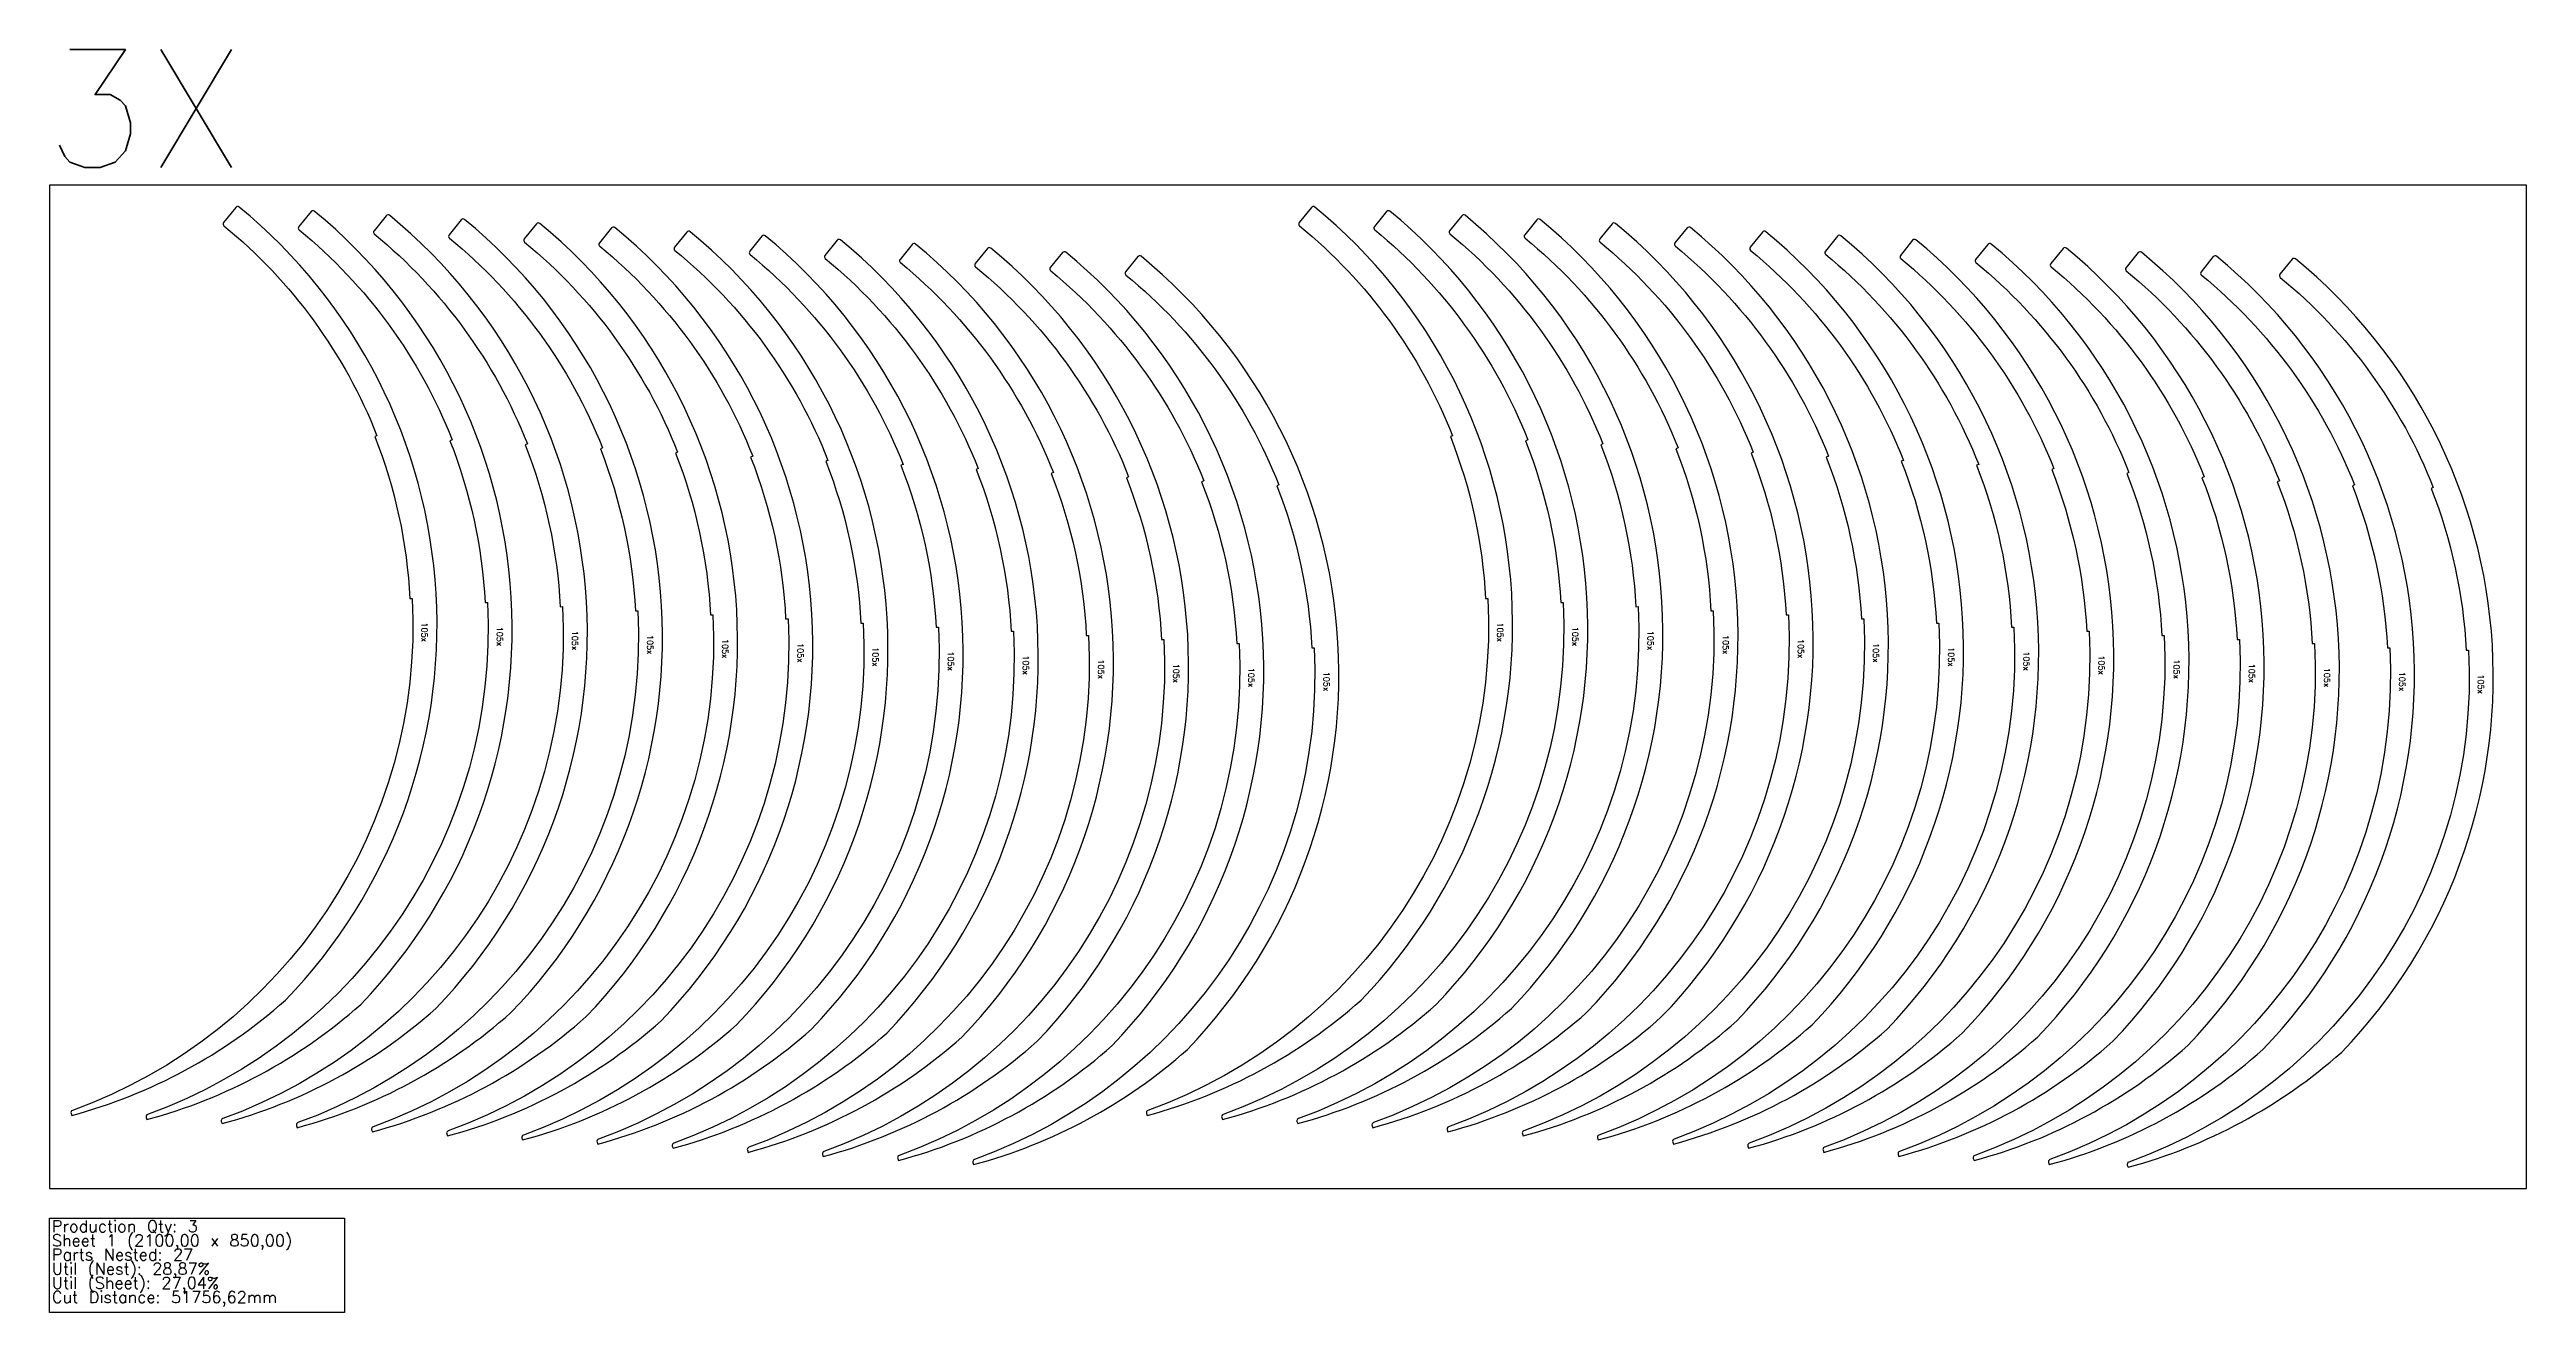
# Model space of a CAD drawing. Header units: millimetres. Extents: x 0 to 4305, y -105 to 965.
# Drawn here: x 0 to 2100, y -105 to 965 of the extents above; entities that cross this region are included whole.
import ezdxf

# ---------------------------------------------------------------- set-up
doc = ezdxf.new("R2010")
doc.units = ezdxf.units.MM
for name, color, linetype in [('--NestedParts--', 7, 'Continuous'), ('sheet', 24, 'Continuous'), ('Stats', 7, 'Continuous'), ('Texto', 7, 'Continuous')]:
    doc.layers.add(name, color=color, linetype=linetype)
doc.styles.get("Standard").update_dxf_attribs({"font": 'txt.shx'})

msp = doc.modelspace()

# ---------------------------------------------------------------- linework, layer by layer
at = {"layer": '--NestedParts--', "color": 7}
for points in [[(18.8, 61.9, 0.11627), (200, 159.5, 0.438502), (160.8, 831.5, 0.4155), (157.9, 831.2), (147.6, 818.5, 0.41288), (147.9, 815.6, -0.127957), (277.6, 637.8), (275.8, 637, -0.081118), (305.5, 499.9), (307.5, 499.9, -0.330253), (19.4, 66.2, 0.41288), (18.2, 63.6)], [(82.5, 58.4, 0.11627), (263.8, 156, 0.438502), (224.5, 828, 0.4155), (221.7, 827.7), (211.3, 815, 0.41288), (211.6, 812.2, -0.127957), (341.4, 634.3), (339.5, 633.5, -0.081118), (369.3, 496.4), (371.3, 496.5, -0.330253), (83.1, 62.7, 0.41288), (81.9, 60.2)], [(146.3, 55, 0.11627), (327.5, 152.5, 0.438502), (288.2, 824.5, 0.4155), (285.4, 824.2), (275.1, 811.5, 0.41288), (275.3, 808.7, -0.127957), (405.1, 630.8), (403.2, 630, -0.081118), (433, 492.9), (435, 493, -0.330253), (146.8, 59.2, 0.41288), (145.6, 56.7)], [(210, 51.5, 0.11627), (391.2, 149, 0.438502), (351.9, 821, 0.4155), (349.1, 820.8), (338.8, 808, 0.41288), (339.1, 805.2, -0.127957), (468.8, 627.4), (467, 626.6, -0.081118), (496.7, 489.5), (498.7, 489.5, -0.330253), (210.6, 55.8, 0.41288), (209.4, 53.2)], [(930.7, 61.9, 0.11627), (1111.9, 159.5, 0.438502), (1072.7, 831.5, 0.4155), (1069.8, 831.2), (1059.5, 818.5, 0.41288), (1059.8, 815.6, -0.127957), (1189.5, 637.8), (1187.7, 637, -0.081118), (1217.5, 499.9), (1219.5, 499.9, -0.330253), (931.3, 66.2, 0.41288), (930.1, 63.6)], [(994.4, 58.4, 0.11627), (1175.7, 156, 0.438502), (1136.4, 828, 0.4155), (1133.6, 827.7), (1123.2, 815, 0.41288), (1123.5, 812.2, -0.127957), (1253.3, 634.3), (1251.4, 633.5, -0.081118), (1281.2, 496.4), (1283.2, 496.5, -0.330253), (995, 62.7, 0.41288), (993.8, 60.2)], [(1058.2, 55, 0.11627), (1239.4, 152.5, 0.438502), (1200.1, 824.5, 0.4155), (1197.3, 824.2), (1187, 811.5, 0.41288), (1187.3, 808.7, -0.127957), (1317, 630.8), (1315.2, 630, -0.081118), (1344.9, 492.9), (1346.9, 493, -0.330253), (1058.8, 59.2, 0.41288), (1057.6, 56.7)], [(1121.9, 51.5, 0.11627), (1303.1, 149, 0.438502), (1263.8, 821, 0.4155), (1261, 820.8), (1250.7, 808, 0.41288), (1251, 805.2, -0.127957), (1380.7, 627.4), (1378.9, 626.6, -0.081118), (1408.6, 489.5), (1410.6, 489.5, -0.330253), (1122.5, 55.8, 0.41288), (1121.3, 53.2)], [(273.7, 48, 0.11627), (454.9, 145.6, 0.438502), (415.6, 817.6, 0.4155), (412.8, 817.3), (402.5, 804.6, 0.41288), (402.8, 801.7, -0.127957), (532.5, 623.9), (530.7, 623.1, -0.081118), (560.4, 486), (562.4, 486, -0.330253), (274.3, 52.3, 0.41288), (273.1, 49.7)], [(337.4, 44.5, 0.11627), (518.6, 142.1, 0.438502), (479.4, 814.1, 0.4155), (476.5, 813.8), (466.2, 801.1, 0.41288), (466.5, 798.3, -0.127957), (596.2, 620.4), (594.4, 619.6, -0.081118), (624.1, 482.5), (626.1, 482.6, -0.330253), (338, 48.8, 0.41288), (336.8, 46.3)], [(401.1, 41.1, 0.11627), (582.4, 138.6, 0.438502), (543.1, 810.6, 0.4155), (540.3, 810.3), (529.9, 797.6, 0.41288), (530.2, 794.8, -0.127957), (660, 616.9), (658.1, 616.1, -0.081118), (687.9, 479), (689.9, 479.1, -0.330253), (401.7, 45.3, 0.41288), (400.5, 42.8)], [(464.9, 37.6, 0.11627), (646.1, 135.1, 0.438502), (606.8, 807.1, 0.4155), (604, 806.9), (593.7, 794.1, 0.41288), (593.9, 791.3, -0.127957), (723.7, 613.4), (721.8, 612.7, -0.081118), (751.6, 475.6), (753.6, 475.6, -0.330253), (465.5, 41.9, 0.41288), (464.2, 39.3)], [(528.6, 34.1, 0.11627), (709.8, 131.7, 0.438502), (670.5, 803.7, 0.4155), (667.7, 803.4), (657.4, 790.6, 0.41288), (657.7, 787.8, -0.127957), (787.4, 610), (785.6, 609.2, -0.081118), (815.3, 472.1), (817.3, 472.1, -0.330253), (529.2, 38.4, 0.41288), (528, 35.8)], [(592.3, 30.6, 0.11627), (773.5, 128.2, 0.438502), (734.3, 800.2, 0.4155), (731.4, 799.9), (721.1, 787.2, 0.41288), (721.4, 784.4, -0.127957), (851.1, 606.5), (849.3, 605.7, -0.081118), (879, 468.6), (881, 468.6, -0.330253), (592.9, 34.9, 0.41288), (591.7, 32.4)], [(1185.6, 48, 0.11627), (1366.8, 145.6, 0.438502), (1327.6, 817.6, 0.4155), (1324.7, 817.3), (1314.4, 804.6, 0.41288), (1314.7, 801.7, -0.127957), (1444.4, 623.9), (1442.6, 623.1, -0.081118), (1472.3, 486), (1474.3, 486, -0.330253), (1186.2, 52.3, 0.41288), (1185, 49.7)], [(1249.3, 44.5, 0.11627), (1430.6, 142.1, 0.438502), (1391.3, 814.1, 0.4155), (1388.5, 813.8), (1378.1, 801.1, 0.41288), (1378.4, 798.3, -0.127957), (1508.2, 620.4), (1506.3, 619.6, -0.081118), (1536.1, 482.5), (1538.1, 482.6, -0.330253), (1249.9, 48.8, 0.41288), (1248.7, 46.3)], [(1313.1, 41.1, 0.11627), (1494.3, 138.6, 0.438502), (1455, 810.6, 0.4155), (1452.2, 810.3), (1441.9, 797.6, 0.41288), (1442.1, 794.8, -0.127957), (1571.9, 616.9), (1570, 616.1, -0.081118), (1599.8, 479), (1601.8, 479.1, -0.330253), (1313.6, 45.3, 0.41288), (1312.4, 42.8)], [(1376.8, 37.6, 0.11627), (1558, 135.1, 0.438502), (1518.7, 807.1, 0.4155), (1515.9, 806.9), (1505.6, 794.1, 0.41288), (1505.9, 791.3, -0.127957), (1635.6, 613.4), (1633.8, 612.7, -0.081118), (1663.5, 475.6), (1665.5, 475.6, -0.330253), (1377.4, 41.9, 0.41288), (1376.2, 39.3)], [(1440.5, 34.1, 0.11627), (1621.7, 131.7, 0.438502), (1582.4, 803.7, 0.4155), (1579.6, 803.4), (1569.3, 790.6, 0.41288), (1569.6, 787.8, -0.127957), (1699.3, 610), (1697.5, 609.2, -0.081118), (1727.2, 472.1), (1729.2, 472.1, -0.330253), (1441.1, 38.4, 0.41288), (1439.9, 35.8)], [(1504.2, 30.6, 0.11627), (1685.4, 128.2, 0.438502), (1646.2, 800.2, 0.4155), (1643.3, 799.9), (1633, 787.2, 0.41288), (1633.3, 784.4, -0.127957), (1763, 606.5), (1761.2, 605.7, -0.081118), (1790.9, 468.6), (1792.9, 468.6, -0.330253), (1504.8, 34.9, 0.41288), (1503.6, 32.4)], [(656, 27.1, 0.11627), (837.2, 124.7, 0.438502), (798, 796.7, 0.4155), (795.2, 796.4), (784.8, 783.7, 0.41288), (785.1, 780.9, -0.127957), (914.9, 603), (913, 602.2, -0.081118), (942.8, 465.1), (944.8, 465.2, -0.330253), (656.6, 31.4, 0.41288), (655.4, 28.9)], [(719.8, 23.7, 0.11627), (901, 121.2, 0.438502), (861.7, 793.2, 0.4155), (858.9, 792.9), (848.5, 780.2, 0.41288), (848.8, 777.4, -0.127957), (978.6, 599.5), (976.7, 598.8, -0.081118), (1006.5, 461.7), (1008.5, 461.7, -0.330253), (720.3, 28, 0.41288), (719.1, 25.4)], [(783.5, 20.2, 0.11627), (964.7, 117.8, 0.438502), (925.4, 789.8, 0.4155), (922.6, 789.5), (912.3, 776.7, 0.41288), (912.6, 773.9, -0.127957), (1042.3, 596.1), (1040.5, 595.3, -0.081118), (1070.2, 458.2), (1072.2, 458.2, -0.330253), (784.1, 24.5, 0.41288), (782.9, 21.9)], [(1567.9, 27.1, 0.11627), (1749.2, 124.7, 0.438502), (1709.9, 796.7, 0.4155), (1707.1, 796.4), (1696.7, 783.7, 0.41288), (1697, 780.9, -0.127957), (1826.8, 603), (1824.9, 602.2, -0.081118), (1854.7, 465.1), (1856.7, 465.2, -0.330253), (1568.5, 31.4, 0.41288), (1567.3, 28.9)], [(1631.7, 23.7, 0.11627), (1812.9, 121.2, 0.438502), (1773.6, 793.2, 0.4155), (1770.8, 792.9), (1760.5, 780.2, 0.41288), (1760.7, 777.4, -0.127957), (1890.5, 599.5), (1888.6, 598.8, -0.081118), (1918.4, 461.7), (1920.4, 461.7, -0.330253), (1632.3, 28, 0.41288), (1631, 25.4)], [(1695.4, 20.2, 0.11627), (1876.6, 117.8, 0.438502), (1837.3, 789.8, 0.4155), (1834.5, 789.5), (1824.2, 776.7, 0.41288), (1824.5, 773.9, -0.127957), (1954.2, 596.1), (1952.4, 595.3, -0.081118), (1982.1, 458.2), (1984.1, 458.2, -0.330253), (1696, 24.5, 0.41288), (1694.8, 21.9)], [(1762.2, 18, 0.11627), (1943.4, 115.6, 0.438502), (1904.1, 787.6, 0.4155), (1901.3, 787.3), (1891, 774.6, 0.41288), (1891.3, 771.8, -0.127957), (2021, 593.9), (2019.2, 593.1, -0.081118), (2048.9, 456), (2050.9, 456.1, -0.330253), (1762.8, 22.3, 0.41288), (1761.6, 19.8)]]:
    msp.add_lwpolyline(points, format="xyb", close=True, dxfattribs=at)
at = {"layer": 'sheet', "color": 7}
msp.add_lwpolyline([(0, 0), (2100, 0), (2100, 850), (0, 850)], close=True, dxfattribs=at)
at = {"layer": 'Stats', "color": 151}
msp.add_lwpolyline([(0, -25), (250, -25), (250, -105), (0, -105), (0, -25)], close=True, dxfattribs=at)

# ---------------------------------------------------------------- texts
at = {"insert": (-4.3, 964.9), "char_height": 100, "attachment_point": 1}
msp.add_mtext_dynamic_manual_height_columns('3X', width=156.982, gutter_width=1, heights=[0], dxfattribs=at)
at = {"layer": 'Stats', "color": 60}
for s, p in [('Sheet 1 (2100,00 x 850,00)', (2, -49)), ('Production Qty: 3', (2, -37)), ('Parts Nested: 27', (2, -61)), ('Util (Nest): 28,87%', (2, -73)), ('Util (Sheet): 27,04%', (2, -85)), ('Cut Distance: 51756,62mm', (2, -97))]:
    msp.add_text(s, height=10, dxfattribs=at).set_placement(p)
at = {"layer": 'Texto', "color": 3, "char_height": 5, "width": 11.517, "attachment_point": 1, "rotation": 270}
for insert in [(320.5, 479.5), (384.2, 476), (448, 472.5), (511.7, 469), (575.4, 465.6), (1232.4, 479.5), (1296.1, 476), (1359.9, 472.5), (1423.6, 469), (1487.3, 465.6), (639.1, 462.1), (702.8, 458.6), (766.6, 455.1), (830.3, 451.7), (894, 448.2), (957.7, 444.7), (1551, 462.1), (1614.8, 458.6), (1678.5, 455.1), (1742.2, 451.7), (1805.9, 448.2), (1869.6, 444.7), (1021.4, 441.2), (1085.2, 437.8), (1933.4, 441.2), (1997.1, 437.8), (2063.9, 435.6)]:
    msp.add_mtext('105x', dxfattribs=dict(at, insert=insert))

doc.saveas('drawing.dxf')
